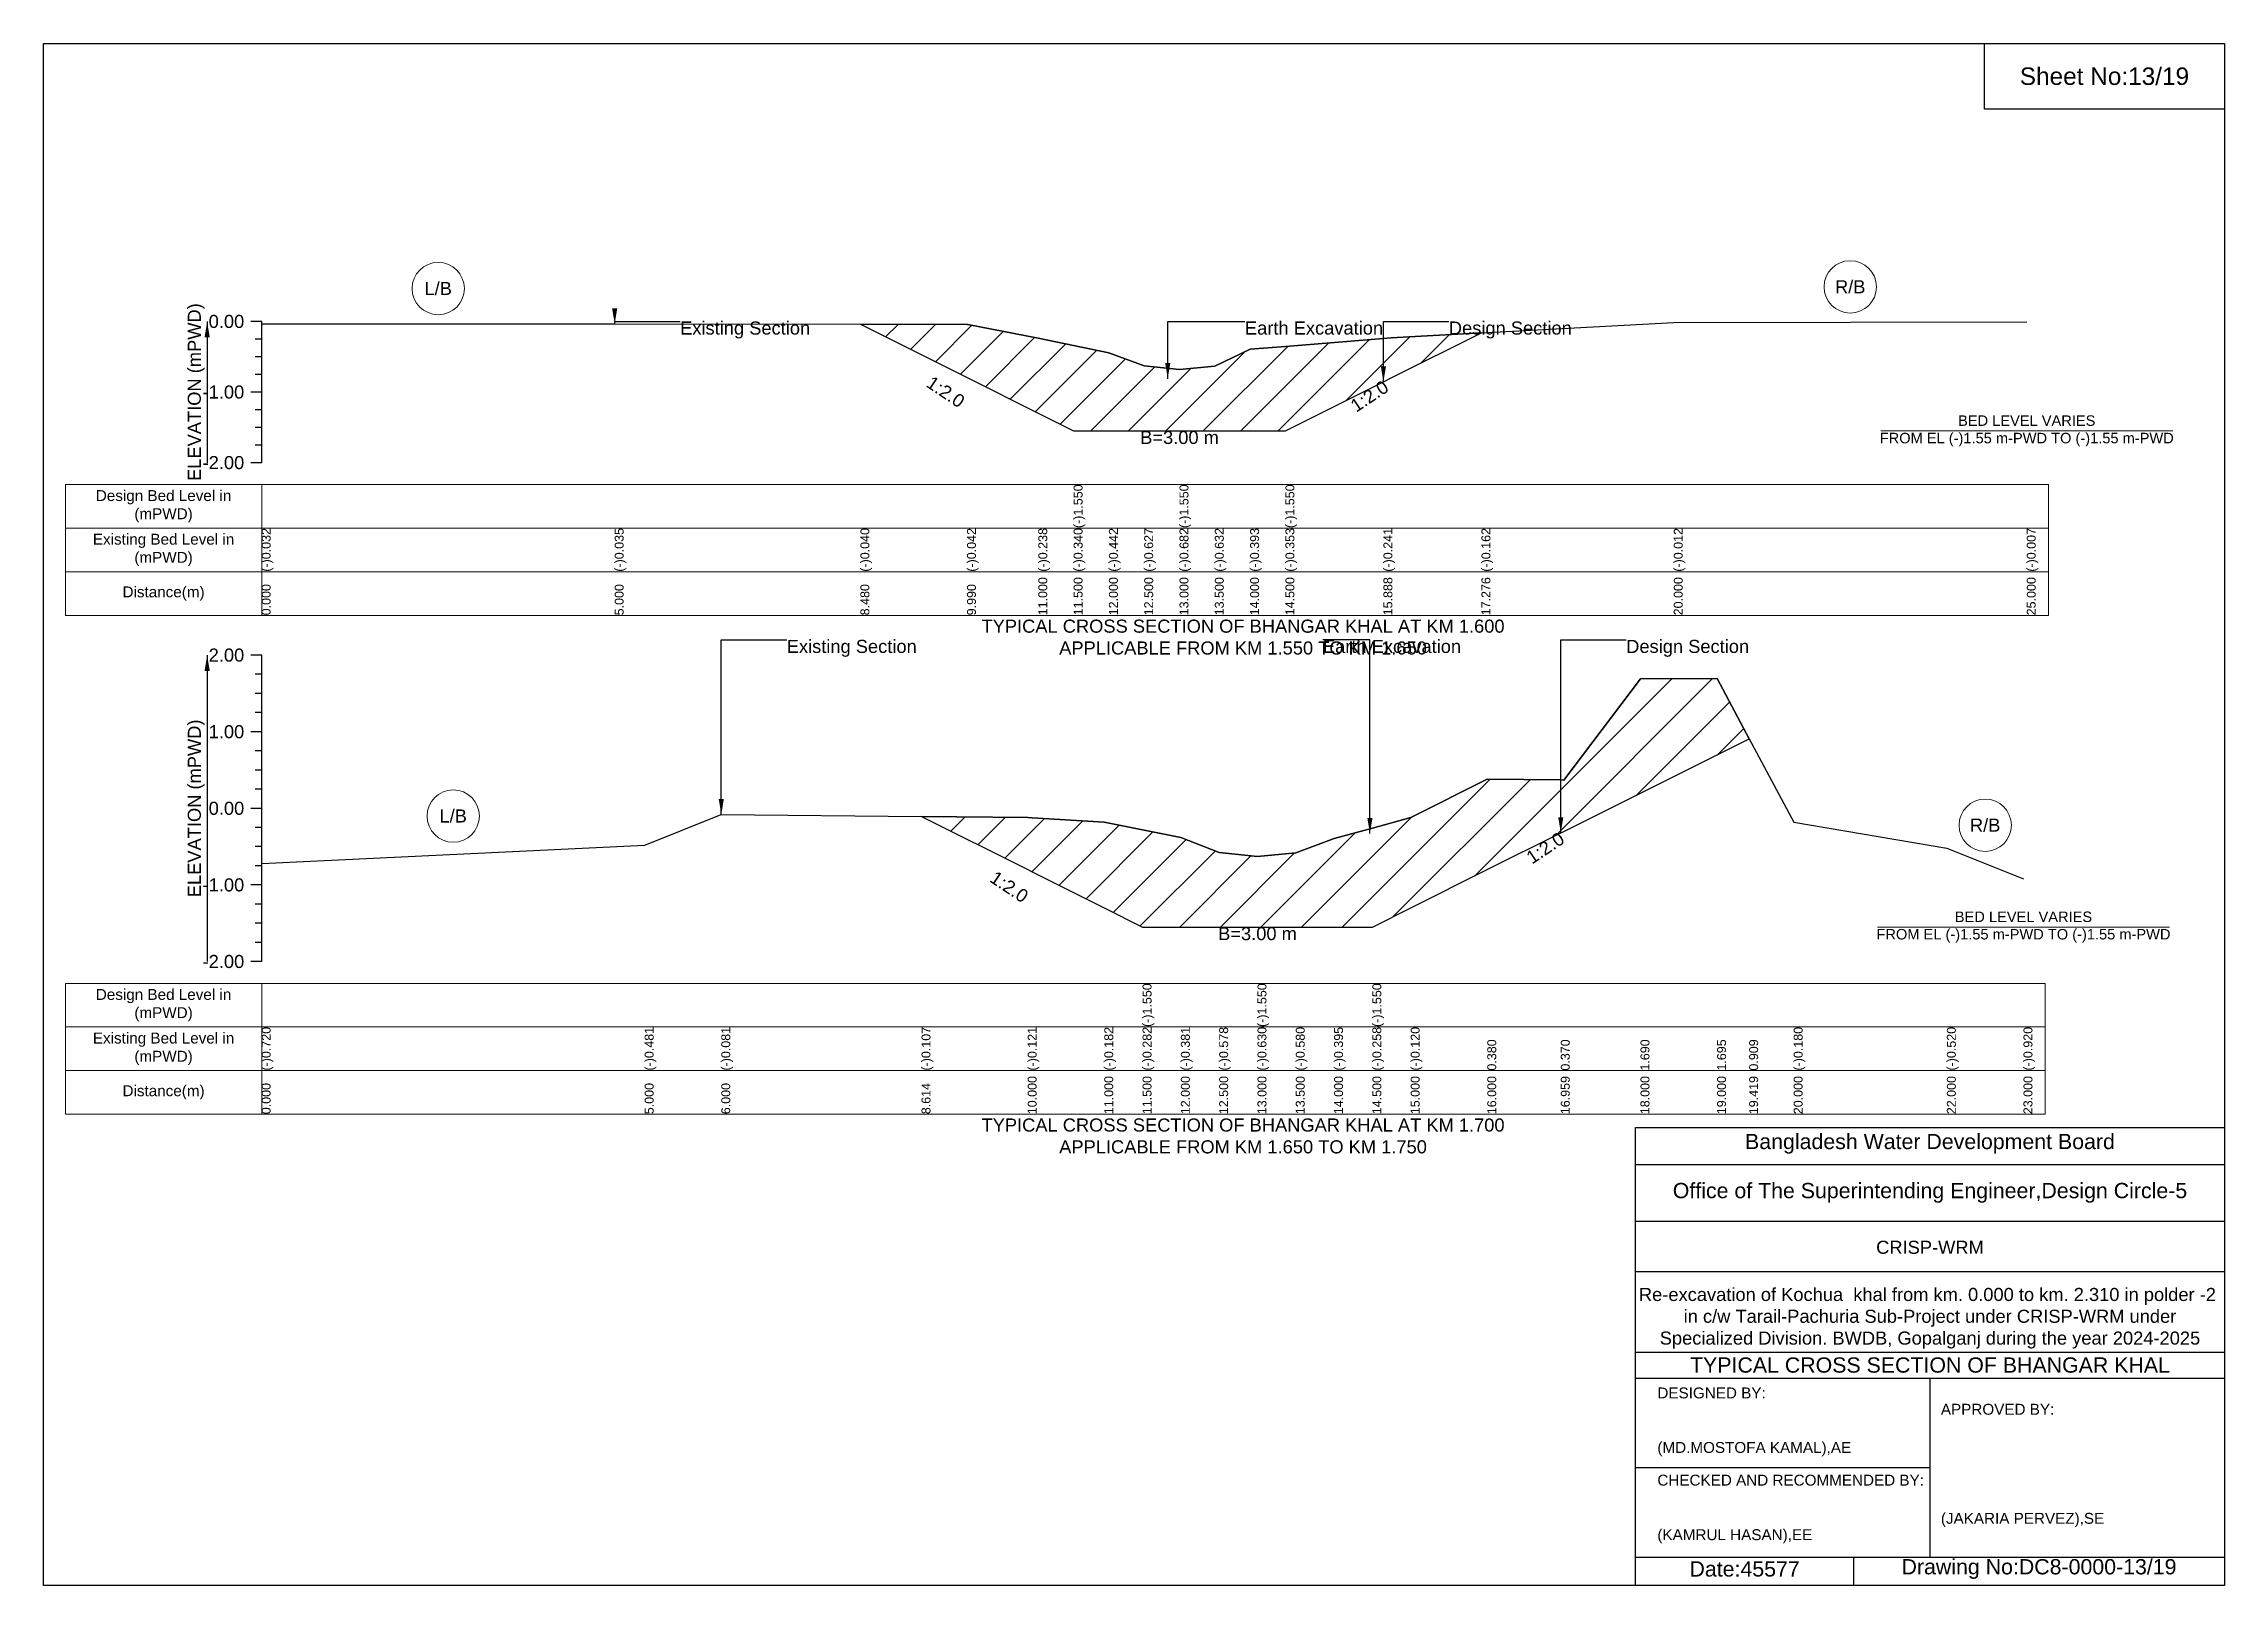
# Model space of a CAD drawing. Header units: inches. Extents: x 91000 to 288000, y -5656 to 0.
# Drawn here: x 220000 to 228000, y -5656 to 0 of the extents above; entities that cross this region are included whole.
import ezdxf

# ---------------------------------------------------------------- set-up
doc = ezdxf.new("R2010")
doc.units = ezdxf.units.IN
doc.header["$LTSCALE"] = 7
doc.header["$MEASUREMENT"] = 0
for name, color, linetype, lineweight in [('Cross section Data Border', 7, 'Continuous', 9), ('Cross Section Labels', 7, 'Continuous', 9), ('Existing_Bed_Level for Xsection', 7, 'Continuous', 25)]:
    doc.layers.add(name, color=color, linetype=linetype, lineweight=lineweight)
doc.styles.get("Standard").update_dxf_attribs({"font": 'arial.ttf'})
doc.dimstyles.get("Standard").update_dxf_attribs({"dimtxt": 0.18, "dimasz": 0.18, "dimexe": 0.18, "dimexo": 0.0625, "dimgap": 0.09, "dimtad": 0, "dimtih": 1, "dimtoh": 1, "dimdec": 4, "dimzin": 0, "dimdsep": 46, "dimtxsty": 'Standard', "dimcen": 0.09, "dimadec": 0, "dimazin": 0, "dimtfac": 1, "dimtdec": 4, "dimtofl": 0, "dimtmove": 0, "dimatfit": 3, "dimfxl": 1, "dimtolj": 1, "dimtzin": 0, "dimarcsym": 0})

msp = doc.modelspace()

# ---------------------------------------------------------------- texts
at = {"attachment_point": 5}
for s, insert, char_height in [('Sheet No:13/19', (227560, -120), 64), ('Bangladesh Water Development Board', (226920, -4036), 56), ('Office of The Superintending Engineer,Design Circle-5', (226920, -4216), 56)]:
    msp.add_mtext(s, dxfattribs=dict(at, insert=insert, char_height=char_height))
for s, insert, char_height, width, attachment_point in [('CRISP-WRM', (226920, -4416), 48, 2240, 5), ('Re-excavation of Kochua  khal from km. 0.000 to km. 2.310 in polder -2  in c/w Tarail-Pachuria Sub-Project under CRISP-WRM under Specialized Division. BWDB, Gopalganj during the year 2024-2025', (226920, -4676), 48, 2160, 5), ('TYPICAL CROSS SECTION OF BHANGAR KHAL', (226920, -4848), 56, 2240, 5), ('DESIGNED BY:^J^J^J(MD.MOSTOFA KAMAL),AE', (225920, -5056), 40, 1120, 4), ('APPROVED BY:^J^J^J^J^J^J(JAKARIA PERVEZ),SE', (226960, -5216), 40, 1120, 4), ('CHECKED AND RECOMMENDED BY:^J^J^J(KAMRUL HASAN),EE', (225920, -5376), 40, 1120, 4), ('Date:45577', (226240, -5596), 56, 1120, 5), ('Drawing No:DC8-0000-13/19', (227320, -5596), 56, 1760, 5)]:
    msp.add_mtext(s, dxfattribs=dict(insert=insert, char_height=char_height, width=width, attachment_point=attachment_point))
at = {"layer": 'Cross section Data Border', "char_height": 40, "width": 640, "attachment_point": 5}
for s, insert in [('Design Bed Level in (mPWD)', (220440, -1697.4)), ('Existing Bed Level in (mPWD)', (220440, -1857.4)), ('Distance(m)', (220440, -2017.4)), ('Design Bed Level in (mPWD)', (220440, -3527.5)), ('Existing Bed Level in (mPWD)', (220440, -3687.5)), ('Distance(m)', (220440, -3847.5))]:
    msp.add_mtext(s, dxfattribs=dict(at, insert=insert))
at = {"layer": 'Cross Section Labels'}
for s, insert, char_height, attachment_point in [('L/B', (221447.5, -898.5), 48, 5), ('R/B', (226627.5, -892.3), 48, 5), ('Existing Section', (222335, -1019.4), 48, 1), ('Earth Excavation', (224407, -1019.4), 48, 1), ('Design Section', (225155, -1019.4), 48, 1), ('B=3.00 m', (224167, -1420.8), 48, 2), ('BED LEVEL VARIES ^JFROM EL (-)1.55 m-PWD TO (-)1.55 m-PWD', (227275, -1420.8), 38.4, 5), ('TYPICAL CROSS SECTION OF BHANGAR KHAL AT KM 1.600^JAPPLICABLE FROM KM 1.550 TO KM 1.650', (224400, -2177.4), 48, 5), ('Existing Section', (222726, -2187.3), 48, 1), ('Earth Excavation', (224693, -2187.3), 48, 1), ('Design Section', (225805.6, -2187.3), 48, 1), ('L/B', (221502.5, -2833.7), 48, 5), ('R/B', (227122.5, -2867.3), 48, 5), ('BED LEVEL VARIES ^JFROM EL (-)1.55 m-PWD TO (-)1.55 m-PWD', (227263, -3241), 38.4, 5), ('B=3.00 m', (224453, -3241), 48, 2), ('TYPICAL CROSS SECTION OF BHANGAR KHAL AT KM 1.700^JAPPLICABLE FROM KM 1.650 TO KM 1.750', (224400, -4007.5), 48, 5)]:
    msp.add_mtext(s, dxfattribs=dict(at, insert=insert, char_height=char_height, attachment_point=attachment_point))
at = {"layer": 'Cross Section Labels', "char_height": 48, "attachment_point": 2}
for insert, rotation in [((223322.6, -1257.6), 326.30993), ((224850.3, -1273.4), 33.69007), ((225495.4, -2930.6), 33.69007), ((223555.8, -3073.4), 326.30993)]:
    msp.add_mtext('1:2.0', dxfattribs=dict(at, insert=insert, rotation=rotation))
at = {"layer": 'Existing_Bed_Level for Xsection', "rotation": 90}
for s, insert, char_height, attachment_point in [('ELEVATION (mPWD)', (220560, -1278.4), 48, 5), ('(-)1.550', (223778.5, -1777.4), 32.8, 1), ('(-)1.550', (224167, -1777.4), 32.8, 1), ('(-)1.550', (224555.5, -1777.4), 32.8, 1), ('(-)0.032', (220800, -1937.4), 32.8, 1), ('(-)0.035', (222095, -1937.4), 32.8, 1), ('(-)0.040', (222996.3, -1937.4), 32.8, 1), ('(-)0.042', (223387.4, -1937.4), 32.8, 1), ('(-)0.238', (223649, -1937.4), 32.8, 1), ('(-)0.340', (223778.5, -1937.4), 32.8, 1), ('(-)0.442', (223908, -1937.4), 32.8, 1), ('(-)0.627', (224037.5, -1937.4), 32.8, 1), ('(-)0.682', (224167, -1937.4), 32.8, 1), ('(-)0.632', (224296.5, -1937.4), 32.8, 1), ('(-)0.393', (224426, -1937.4), 32.8, 1), ('(-)0.353', (224555.5, -1937.4), 32.8, 1), ('(-)0.241', (224915, -1937.4), 32.8, 1), ('(-)0.162', (225274.6, -1937.4), 32.8, 1), ('(-)0.012', (225980, -1937.4), 32.8, 1), ('(-)0.007', (227275, -1937.4), 32.8, 1), ('0.000', (220800, -2097.4), 32.8, 1), ('5.000', (222095, -2097.4), 32.8, 1), ('8.480', (222996.3, -2097.4), 32.8, 1), ('9.990', (223387.4, -2097.4), 32.8, 1), ('11.000', (223649, -2097.4), 32.8, 1), ('11.500', (223778.5, -2097.4), 32.8, 1), ('12.000', (223908, -2097.4), 32.8, 1), ('12.500', (224037.5, -2097.4), 32.8, 1), ('13.000', (224167, -2097.4), 32.8, 1), ('13.500', (224296.5, -2097.4), 32.8, 1), ('14.000', (224426, -2097.4), 32.8, 1), ('14.500', (224555.5, -2097.4), 32.8, 1), ('15.888', (224915, -2097.4), 32.8, 1), ('17.276', (225274.6, -2097.4), 32.8, 1), ('20.000', (225980, -2097.4), 32.8, 1), ('25.000', (227275, -2097.4), 32.8, 1), ('ELEVATION (mPWD)', (220560, -2805.5), 48, 5), ('(-)1.550', (224031.5, -3607.5), 32.8, 1), ('(-)1.550', (224453, -3607.5), 32.8, 1), ('(-)1.550', (224874.5, -3607.5), 32.8, 1), ('(-)0.720', (220800, -3767.5), 32.8, 1), ('(-)0.481', (222205, -3767.5), 32.8, 1), ('(-)0.081', (222486, -3767.5), 32.8, 1), ('(-)0.107', (223220.6, -3767.5), 32.8, 1), ('(-)0.121', (223610, -3767.5), 32.8, 1), ('(-)0.182', (223891, -3767.5), 32.8, 1), ('(-)0.282', (224031.5, -3767.5), 32.8, 1), ('(-)0.381', (224172, -3767.5), 32.8, 1), ('(-)0.578', (224312.5, -3767.5), 32.8, 1), ('(-)0.630', (224453, -3767.5), 32.8, 1), ('(-)0.580', (224593.5, -3767.5), 32.8, 1), ('(-)0.395', (224734, -3767.5), 32.8, 1), ('(-)0.258', (224874.5, -3767.5), 32.8, 1), ('(-)0.120', (225015, -3767.5), 32.8, 1), ('0.380', (225296, -3767.5), 32.8, 1), ('0.370', (225565.6, -3767.5), 32.8, 1), ('1.690', (225858, -3767.5), 32.8, 1), ('1.695', (226139, -3767.5), 32.8, 1), ('0.909', (226256.7, -3767.5), 32.8, 1), ('(-)0.180', (226420, -3767.5), 32.8, 1), ('(-)0.520', (226982, -3767.5), 32.8, 1), ('(-)0.920', (227263, -3767.5), 32.8, 1), ('0.000', (220800, -3927.5), 32.8, 1), ('5.000', (222205, -3927.5), 32.8, 1), ('6.000', (222486, -3927.5), 32.8, 1), ('8.614', (223220.6, -3927.5), 32.8, 1), ('10.000', (223610, -3927.5), 32.8, 1), ('11.000', (223891, -3927.5), 32.8, 1), ('11.500', (224031.5, -3927.5), 32.8, 1), ('12.000', (224172, -3927.5), 32.8, 1), ('12.500', (224312.5, -3927.5), 32.8, 1), ('13.000', (224453, -3927.5), 32.8, 1), ('13.500', (224593.5, -3927.5), 32.8, 1), ('14.000', (224734, -3927.5), 32.8, 1), ('14.500', (224874.5, -3927.5), 32.8, 1), ('15.000', (225015, -3927.5), 32.8, 1), ('16.000', (225296, -3927.5), 32.8, 1), ('16.959', (225565.6, -3927.5), 32.8, 1), ('18.000', (225858, -3927.5), 32.8, 1), ('19.000', (226139, -3927.5), 32.8, 1), ('19.419', (226256.7, -3927.5), 32.8, 1), ('20.000', (226420, -3927.5), 32.8, 1), ('22.000', (226982, -3927.5), 32.8, 1), ('23.000', (227263, -3927.5), 32.8, 1)]:
    msp.add_mtext(s, dxfattribs=dict(at, insert=insert, char_height=char_height, attachment_point=attachment_point))
at = {"layer": 'Existing_Bed_Level for Xsection', "char_height": 48, "attachment_point": 6}
for s, insert in [('0.00', (220736, -1019.4)), ('-1.00', (220736, -1278.4)), ('-2.00', (220736, -1537.4)), ('2.00', (220736, -2243.5)), ('1.00', (220736, -2524.5)), ('0.00', (220736, -2805.5)), ('-1.00', (220736, -3086.5)), ('-2.00', (220736, -3367.5))]:
    msp.add_mtext(s, dxfattribs=dict(at, insert=insert))

# ---------------------------------------------------------------- hatches: boundary and pattern name
at = {"layer": 'Existing_Bed_Level for Xsection'}
h = msp.add_hatch(dxfattribs=at)
h.set_pattern_fill('ANSI31', color=256, scale=777, style=0)
h.paths.add_polyline_path([(222996.3, -1029.7), (223387.4, -1225.3), (223390, -1226.6), (223649, -1356.1), (223778.5, -1420.8), (223908, -1420.8), (224037.5, -1420.8), (224167, -1420.8), (224296.5, -1420.8), (224426, -1420.8), (224555.5, -1420.8), (224915, -1241), (224944, -1226.6), (225274.6, -1061.3), (224944, -1079.5), (224915, -1081.8), (224555.5, -1110.7), (224426, -1121.1), (224296.5, -1183), (224167, -1196), (224037.5, -1181.8), (223908, -1133.8), (223778.5, -1107.4), (223649, -1081), (223390, -1030.2), (223387.4, -1030.2)])
h = msp.add_hatch(dxfattribs=at)
h.set_pattern_fill('ANSI31', color=256, scale=843, style=0)
h.paths.add_polyline_path([(223220.6, -2835.6), (223610, -3030.3), (223626.1, -3038.3), (223891, -3170.8), (224031.5, -3241), (224172, -3241), (224312.5, -3241), (224453, -3241), (224593.5, -3241), (224734, -3241), (224874.5, -3241), (225015, -3170.8), (225296, -3030.3), (225565.6, -2895.5), (225577, -2889.8), (225858, -2749.3), (226139, -2608.8), (226256.7, -2549.9), (226139, -2329.2), (225858, -2330.6), (225577, -2701.5), (225565.6, -2701.4), (225296, -2698.7), (225015, -2839.2), (224874.5, -2877.8), (224734, -2916.5), (224593.5, -2968.5), (224453, -2982.5), (224312.5, -2967.9), (224172, -2912.5), (224031.5, -2884.6), (223891, -2856.6), (223626.1, -2840.5), (223610, -2839.5)])

# ---------------------------------------------------------------- linework, layer by layer
for points in [[(220000, 0), (228000, 0), (228000, -5656), (220000, -5656)], [(227120, 0), (228000, 0), (228000, -240), (227120, -240)]]:
    msp.add_lwpolyline(points, close=True)
for points in [[(225840, -5656), (225840, -3976), (228000, -3976)], [(225840, -4112), (228000, -4112)], [(225840, -4320), (228000, -4320)], [(225840, -4504), (228000, -4504)], [(225840, -4800), (228000, -4800)], [(225840, -4896), (228000, -4896)], [(226920, -4896), (226920, -5552)], [(225840, -5224), (226920, -5224)], [(225840, -5552), (228000, -5552)], [(226640, -5552), (226640, -5656)]]:
    msp.add_lwpolyline(points)
at = {"layer": 'Cross section Data Border'}
for points in [[(220080, -1617.4), (227355, -1617.4), (227355, -2097.4), (220080, -2097.4)], [(220080, -3447.5), (227343, -3447.5), (227343, -3927.5), (220080, -3927.5)]]:
    msp.add_lwpolyline(points, close=True, dxfattribs=at)
for points in [[(220800, -1617.4), (220800, -2097.4)], [(220080, -1777.4), (227355, -1777.4)], [(220080, -1937.4), (227355, -1937.4)], [(220800, -3447.5), (220800, -3927.5)], [(220080, -3607.5), (227343, -3607.5)], [(220080, -3767.5), (227343, -3767.5)]]:
    msp.add_lwpolyline(points, dxfattribs=at)
at = {"layer": 'Cross Section Labels'}
for points in [[(226739.2, -1420.8), (227810.8, -1420.8)], [(226727.2, -3241), (227798.8, -3241)]]:
    msp.add_lwpolyline(points, dxfattribs=at)
for centre in [(226627.5, -892.3), (221447.5, -898.5), (221502.5, -2833.7), (227122.5, -2867.3)]:
    msp.add_circle(centre, 96, dxfattribs=at)
at = {"layer": 'Existing_Bed_Level for Xsection'}
for points in [[(220800, -1019.4), (220760, -1019.4)], [(220800, -1537.4), (220800, -1278.4), (220800, -1019.4)], [(220800, -1027.7), (222095, -1028.4), (222996.3, -1029.7), (223387.4, -1030.2), (223390, -1030.2), (223649, -1081), (223778.5, -1107.4), (223778.5, -1107.4), (223908, -1133.8), (224037.5, -1181.8), (224167, -1196), (224167, -1196), (224296.5, -1183), (224426, -1121.1), (224555.5, -1110.7), (224555.5, -1110.7), (224915, -1081.8), (224944, -1079.5), (225274.6, -1061.3), (225980, -1022.5), (227275, -1021.2)], [(220800, -1084.1), (220776, -1084.1)], [(220800, -1148.9), (220776, -1148.9)], [(220800, -1278.4), (220760, -1278.4)], [(220800, -1213.6), (220776, -1213.6)], [(220800, -1343.1), (220776, -1343.1)], [(220800, -1407.9), (220776, -1407.9)], [(220800, -1472.6), (220776, -1472.6)], [(220800, -1537.4), (220760, -1537.4)], [(220800, -2243.5), (220760, -2243.5)], [(220800, -2313.7), (220776, -2313.7)], [(220800, -3367.5), (220800, -3086.5), (220800, -2805.5), (220800, -2524.5), (220800, -2243.5)], [(220800, -2384), (220776, -2384)], [(220800, -3007.8), (222205, -2940.6), (222486, -2828.2), (223220.6, -2835.6), (223610, -2839.5), (223626.1, -2840.5), (223891, -2856.6), (224031.5, -2884.6), (224031.5, -2884.6), (224172, -2912.5), (224312.5, -2967.9), (224453, -2982.5), (224453, -2982.5), (224593.5, -2968.5), (224734, -2916.5), (224874.5, -2877.8), (224874.5, -2877.8), (225015, -2839.2), (225296, -2698.7), (225565.6, -2701.4), (225577, -2701.5), (225858, -2330.6), (226139, -2329.2), (226256.7, -2549.9), (226420, -2856.1), (226982, -2951.6), (227263, -3064)], [(220800, -2454.2), (220776, -2454.2)], [(220800, -2524.5), (220760, -2524.5)], [(220800, -2594.7), (220776, -2594.7)], [(220800, -2665), (220776, -2665)], [(220800, -2735.2), (220776, -2735.2)], [(220800, -2805.5), (220760, -2805.5)], [(220800, -2875.7), (220776, -2875.7)], [(220800, -2946), (220776, -2946)], [(220800, -3016.2), (220776, -3016.2)], [(220800, -3086.5), (220760, -3086.5)], [(220800, -3156.7), (220776, -3156.7)], [(220800, -3227), (220776, -3227)], [(220800, -3297.2), (220776, -3297.2)], [(220800, -3367.5), (220760, -3367.5)]]:
    msp.add_lwpolyline(points, dxfattribs=at)
for points in [[(222996.3, -1029.7), (222996.3, -1029.7), (223387.4, -1225.3), (223390, -1226.6), (223649, -1356.1), (223778.5, -1420.8), (223778.5, -1420.8), (223908, -1420.8), (224037.5, -1420.8), (224167, -1420.8), (224167, -1420.8), (224296.5, -1420.8), (224426, -1420.8), (224555.5, -1420.8), (224555.5, -1420.8), (224915, -1241), (224944, -1226.6), (225274.6, -1061.3), (224944, -1079.5), (224915, -1081.8), (224555.5, -1110.7), (224555.5, -1110.7), (224426, -1121.1), (224296.5, -1183), (224167, -1196), (224167, -1196), (224037.5, -1181.8), (223908, -1133.8), (223778.5, -1107.4), (223778.5, -1107.4), (223649, -1081), (223390, -1030.2), (223387.4, -1030.2), (222996.3, -1029.7)], [(223220.6, -2835.6), (223220.6, -2835.6), (223610, -3030.3), (223626.1, -3038.3), (223891, -3170.8), (224031.5, -3241), (224031.5, -3241), (224172, -3241), (224312.5, -3241), (224453, -3241), (224453, -3241), (224593.5, -3241), (224734, -3241), (224874.5, -3241), (224874.5, -3241), (225015, -3170.8), (225296, -3030.3), (225565.6, -2895.5), (225577, -2889.8), (225858, -2749.3), (226139, -2608.8), (226256.7, -2549.9), (226256.7, -2549.9), (226256.7, -2549.9), (226139, -2329.2), (225858, -2330.6), (225577, -2701.5), (225565.6, -2701.4), (225296, -2698.7), (225015, -2839.2), (224874.5, -2877.8), (224874.5, -2877.8), (224734, -2916.5), (224593.5, -2968.5), (224453, -2982.5), (224453, -2982.5), (224312.5, -2967.9), (224172, -2912.5), (224031.5, -2884.6), (224031.5, -2884.6), (223891, -2856.6), (223626.1, -2840.5), (223610, -2839.5), (223220.6, -2835.6)]]:
    msp.add_lwpolyline(points, close=True, dxfattribs=at)

msp.set_redraw_order([(e.dxf.handle, doc.entitydb.next_handle()) for e in msp.query("TEXT MTEXT ATTDEF DIMENSION ARC_DIMENSION")])  # texts and dimensions are drawn at this point

# ---------------------------------------------------------------- leaders
at = {"layer": 'Cross Section Labels', "annotation_type": 0, "has_hookline": 1, "hookline_direction": 0}
for points, text_width in [([(222095, -1028.4), (222095, -1019.4), (222334.9, -1019.4)], 467.2), ([(224123.8, -1229.2), (224123.8, -1019.4), (224406.9, -1019.4)], 497), ([(224915, -1241), (224915, -1019.4), (225155, -1019.4)], 441.2), ([(222486, -2828.2), (222486, -2187.3), (222725.9, -2187.3)], 467.2), ([(224865.5, -2898.1), (224865.5, -2187.3), (224692.9, -2187.3)], 497), ([(225565.6, -2895.5), (225565.6, -2187.3), (225805.5, -2187.3)], 441.2)]:
    msp.add_leader(points, dimstyle='Standard', override={"dimasz": 57.6}, dxfattribs=dict(at, text_width=text_width))
at = {"layer": 'Existing_Bed_Level for Xsection'}
for points in [[(220600, -1019.4), (220600, -1537.4)], [(220600, -2243.5), (220600, -3367.5)]]:
    msp.add_leader(points, dimstyle='Standard', override={"dimasz": 57.6}, dxfattribs=at)

doc.saveas('drawing.dxf')
